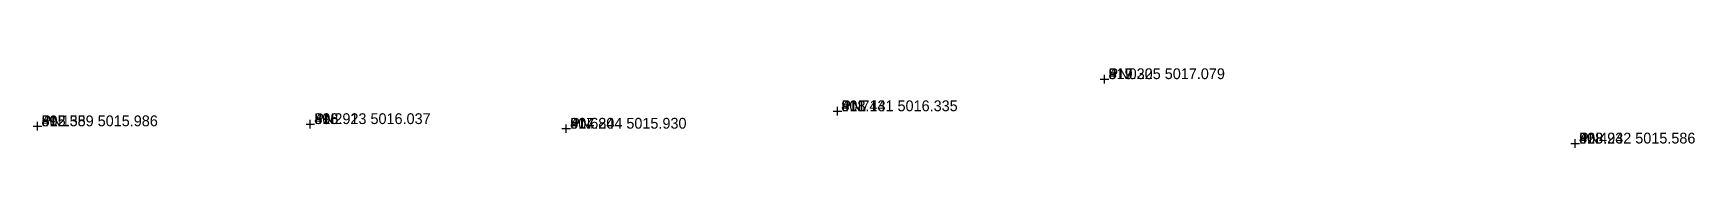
# Model space of a CAD drawing. Extents: x 886 to 1008, y 4909 to 5108.
# Drawn here: x 892.49 to 931.01, y 5015.49 to 5017.33 of the extents above; entities that cross this region are included whole.
import ezdxf

# ---------------------------------------------------------------- set-up
doc = ezdxf.new("R2010")
doc.units = 0
doc.linetypes.add('1', pattern=[0])
doc.layers.get('0').update_dxf_attribs({"linetype": '1'})
doc.styles.add('STD', font='txt')

msp = doc.modelspace()

# ---------------------------------------------------------------- texts
at = {"layer": 'CO_ORDS', "color": 3, "style": 'STD'}
for s, p in [(' 917.325 5017.079', (917.3252, 5017.0788, 51.0195)), (' 911.131 5016.335', (911.1311, 5016.3348, 50.7435)), (' 892.589 5015.986', (892.5891, 5015.9864, 50.1354)), (' 898.913 5016.037', (898.9126, 5016.0372, 50.2924)), (' 904.844 5015.930', (904.8443, 5015.9304, 50.6205)), (' 928.232 5015.586', (928.2323, 5015.5861, 50.4937))]:
    msp.add_text(s, height=0.25, dxfattribs=at).set_placement(p)
at = {"layer": 'CODE', "color": 3, "style": 'STD'}
for p in [(917.3252, 5017.0788, 51.0195), (911.1311, 5016.3348, 50.7435), (892.5891, 5015.9864, 50.1354), (898.9126, 5016.0372, 50.2924), (904.8443, 5015.9304, 50.6205), (928.2323, 5015.5861, 50.4937)]:
    msp.add_text(' PN', height=0.25, dxfattribs=at).set_placement(p)
at = {"layer": 'HEIGHT', "color": 3, "style": 'STD'}
for s, p in [(' 51.020', (917.3252, 5017.0788, 51.0195)), (' 50.744', (911.1311, 5016.3348, 50.7435)), (' 50.135', (892.5891, 5015.9864, 50.1354)), (' 50.292', (898.9126, 5016.0372, 50.2924)), (' 50.620', (904.8443, 5015.9304, 50.6205)), (' 50.494', (928.2323, 5015.5861, 50.4937))]:
    msp.add_text(s, height=0.25, dxfattribs=at).set_placement(p)
at = {"layer": 'PT_ID', "color": 3, "style": 'STD'}
for s, p in [(' 419', (917.3252, 5017.0788, 51.0195)), (' 418', (911.1311, 5016.3348, 50.7435)), (' 415', (892.5891, 5015.9864, 50.1354)), (' 416', (898.9126, 5016.0372, 50.2924)), (' 417', (904.8443, 5015.9304, 50.6205)), (' 463', (928.2323, 5015.5861, 50.4937))]:
    msp.add_text(s, height=0.25, dxfattribs=at).set_placement(p)

# ---------------------------------------------------------------- blocks, each defined once
blk = doc.blocks.new('CROSS')
at = {"color": 0}
for p, q in [((-50, 0), (50, 0)), ((0, -50), (0, 50))]:
    blk.add_line(p, q, dxfattribs=at)

# ---------------------------------------------------------------- block references
at = {"layer": 'POINT', "color": 2, "xscale": 0.002, "yscale": 0.002, "zscale": 0.002}
for p in [(917.3252, 5017.0788, 51.0195), (892.5891, 5015.9864, 50.1354), (898.9126, 5016.0372, 50.2924), (911.1311, 5016.3348, 50.7435), (904.8443, 5015.9304, 50.6205), (928.2323, 5015.5861, 50.4937)]:
    msp.add_blockref('CROSS', p, dxfattribs=at)

msp.set_redraw_order([(e.dxf.handle, doc.entitydb.next_handle()) for e in msp.query("TEXT MTEXT ATTDEF DIMENSION ARC_DIMENSION")])  # texts and dimensions are drawn at this point

doc.saveas('drawing.dxf')
